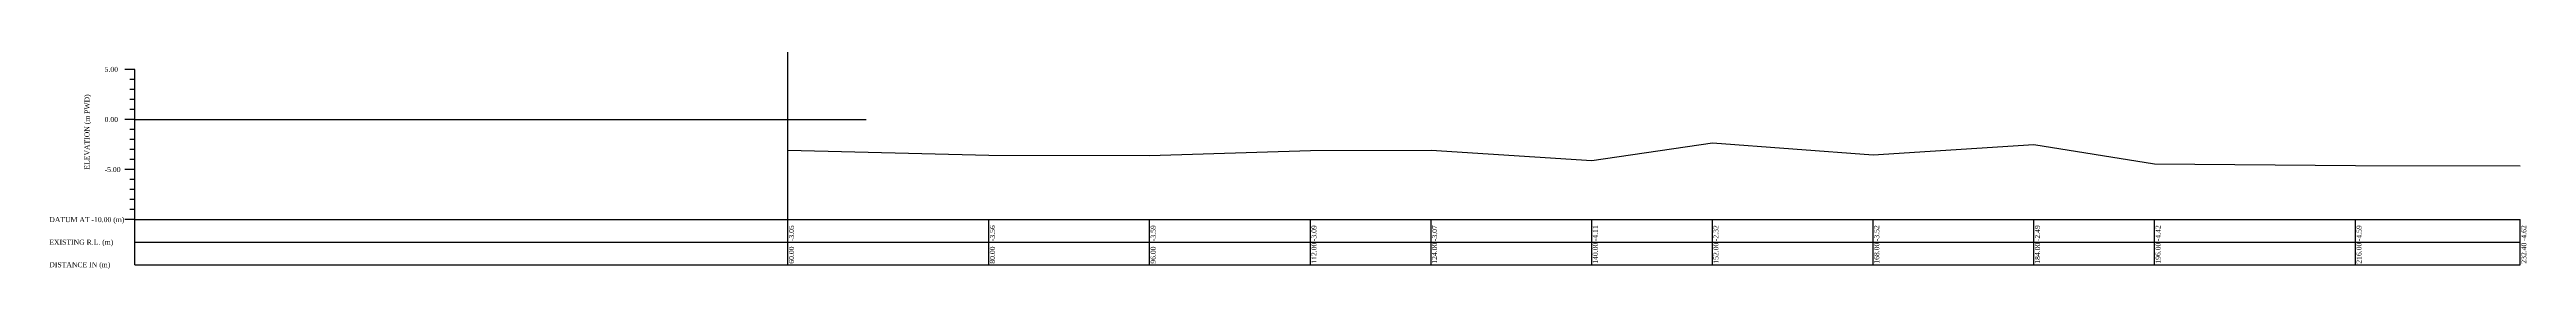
# Model space of a CAD drawing. Header units: metres. Extents: x -148477 to 168932, y -55673 to -2736.
# Drawn here: x -24809.8 to -24563.4, y -16753.5 to -16731.9 of the extents above; entities that cross this region are included whole.
import ezdxf

# ---------------------------------------------------------------- set-up
doc = ezdxf.new("R2010")
doc.units = ezdxf.units.M
doc.styles.add('liza', font='times.ttf', dxfattribs={"height": 2})

msp = doc.modelspace()

# ---------------------------------------------------------------- linework, layer by layer
at = {"color": 6, "linetype": 'Continuous', "lineweight": -3, "ltscale": 0.5}
for p, q in [((-24801.3661, -16733.6072), (-24802.3661, -16733.6072)), ((-24801.3661, -16753.1072), (-24801.3661, -16733.6072)), ((-24801.3661, -16734.6072), (-24801.8661, -16734.6072)), ((-24801.3661, -16735.6072), (-24801.8661, -16735.6072)), ((-24801.3661, -16738.6072), (-24802.3661, -16738.6072)), ((-24801.3661, -16736.6072), (-24801.8661, -16736.6072)), ((-24801.3661, -16737.6072), (-24801.8661, -16737.6072)), ((-24801.3661, -16739.6072), (-24801.8661, -16739.6072)), ((-24801.3661, -16740.6072), (-24801.8661, -16740.6072)), ((-24801.3661, -16743.6072), (-24802.3661, -16743.6072)), ((-24801.3661, -16741.6072), (-24801.8661, -16741.6072)), ((-24801.3661, -16742.6072), (-24801.8661, -16742.6072)), ((-24801.3661, -16744.6072), (-24801.8661, -16744.6072)), ((-24801.3661, -16745.6072), (-24801.8661, -16745.6072)), ((-24801.3661, -16748.6072), (-24802.3661, -16748.6072)), ((-24801.3661, -16746.6072), (-24801.8661, -16746.6072)), ((-24801.3661, -16747.6072), (-24801.8661, -16747.6072)), ((-24801.3661, -16748.6072), (-24563.9661, -16748.6072)), ((-24736.3661, -16753.1072), (-24736.3661, -16748.6072)), ((-24716.3661, -16753.1072), (-24716.3661, -16748.6072)), ((-24700.3661, -16753.1072), (-24700.3661, -16748.6072)), ((-24684.3661, -16753.1072), (-24684.3661, -16748.6072)), ((-24672.3661, -16753.1072), (-24672.3661, -16748.6072)), ((-24656.3661, -16753.1072), (-24656.3661, -16748.6072)), ((-24644.3661, -16753.1072), (-24644.3661, -16748.6072)), ((-24628.3661, -16753.1072), (-24628.3661, -16748.6072)), ((-24612.3661, -16753.1072), (-24612.3661, -16748.6072)), ((-24600.3661, -16753.1072), (-24600.3661, -16748.6072)), ((-24580.3661, -16753.1072), (-24580.3661, -16748.6072)), ((-24563.9661, -16753.1072), (-24563.9661, -16748.6072)), ((-24801.3661, -16750.8572), (-24563.9661, -16750.8572)), ((-24801.3661, -16753.1072), (-24563.9661, -16753.1072))]:
    msp.add_line(p, q, dxfattribs=at)
at = {"color": 3, "linetype": 'Continuous', "lineweight": -3, "ltscale": 0.5}
for p, q in [((-24736.3661, -16748.6072), (-24736.3661, -16731.8888)), ((-24801.3661, -16738.6072), (-24728.5851, -16738.6072))]:
    msp.add_line(p, q, dxfattribs=at)
at = {"color": 6, "linetype": 'Continuous', "lineweight": -3, "ltscale": 0.5}
msp.add_lwpolyline([(-24736.3661, -16741.6572), (-24716.3661, -16742.1672), (-24700.3661, -16742.1972), (-24684.3661, -16741.6972), (-24672.3661, -16741.6772), (-24656.3661, -16742.7172), (-24644.3661, -16740.9272), (-24628.3661, -16742.1272), (-24612.3661, -16741.0972), (-24600.3661, -16743.0272), (-24580.3661, -16743.1972), (-24563.9661, -16743.2272)], dxfattribs=at)

# ---------------------------------------------------------------- texts
at = {"color": 6, "linetype": 'Continuous', "lineweight": -3, "ltscale": 0.5, "char_height": 0.5, "attachment_point": 1, "style": 'liza'}
for s, insert, width in [('5.00', (-24804.3661, -16733.3572), 2), ('0.00', (-24804.3661, -16738.3572), 2), ('-5.00', (-24804.3661, -16743.3572), 2), ('DATUM AT -10.00 (m)', (-24809.8661, -16748.3572), 7.5), ('EXISTING R.L. (m)', (-24809.8661, -16750.6072), 7.5), ('DISTANCE IN (m)', (-24809.8661, -16752.8572), 7.5)]:
    msp.add_mtext(s, dxfattribs=dict(at, insert=insert, width=width))
at = {"color": 6, "linetype": 'Continuous', "lineweight": -3, "ltscale": 0.5, "char_height": 0.5, "attachment_point": 1, "rotation": 90, "style": 'liza'}
for s, insert, width in [('ELEVATION (m PWD)', (-24806.3661, -16743.6072), 10), ('-3.05', (-24736.2661, -16750.7572), 2.15), ('60.00', (-24736.2661, -16753.0072), 2.15), ('80.00', (-24716.2661, -16753.0072), 2.15), ('-3.56', (-24716.2661, -16750.7572), 2.15), ('96.00', (-24700.2661, -16753.0072), 2.15), ('-3.59', (-24700.2661, -16750.7572), 2.15), ('-3.09', (-24684.2661, -16750.7572), 2.15), ('112.00', (-24684.2661, -16753.0072), 2.15), ('-3.07', (-24672.2661, -16750.7572), 2.15), ('124.00', (-24672.2661, -16753.0072), 2.15), ('140.00', (-24656.2661, -16753.0072), 2.15), ('-4.11', (-24656.2661, -16750.7572), 2.15), ('152.00', (-24644.2661, -16753.0072), 2.15), ('-2.32', (-24644.2661, -16750.7572), 2.15), ('168.00', (-24628.2661, -16753.0072), 2.15), ('-3.52', (-24628.2661, -16750.7572), 2.15), ('184.00', (-24612.2661, -16753.0072), 2.15), ('-2.49', (-24612.2661, -16750.7572), 2.15), ('196.00', (-24600.2661, -16753.0072), 2.15), ('-4.42', (-24600.2661, -16750.7572), 2.15), ('216.00', (-24580.2661, -16753.0072), 2.15), ('-4.59', (-24580.2661, -16750.7572), 2.15), ('232.40', (-24563.8661, -16753.0072), 2.15), ('-4.62', (-24563.8661, -16750.7572), 2.15)]:
    msp.add_mtext(s, dxfattribs=dict(at, insert=insert, width=width))

doc.saveas('drawing.dxf')
